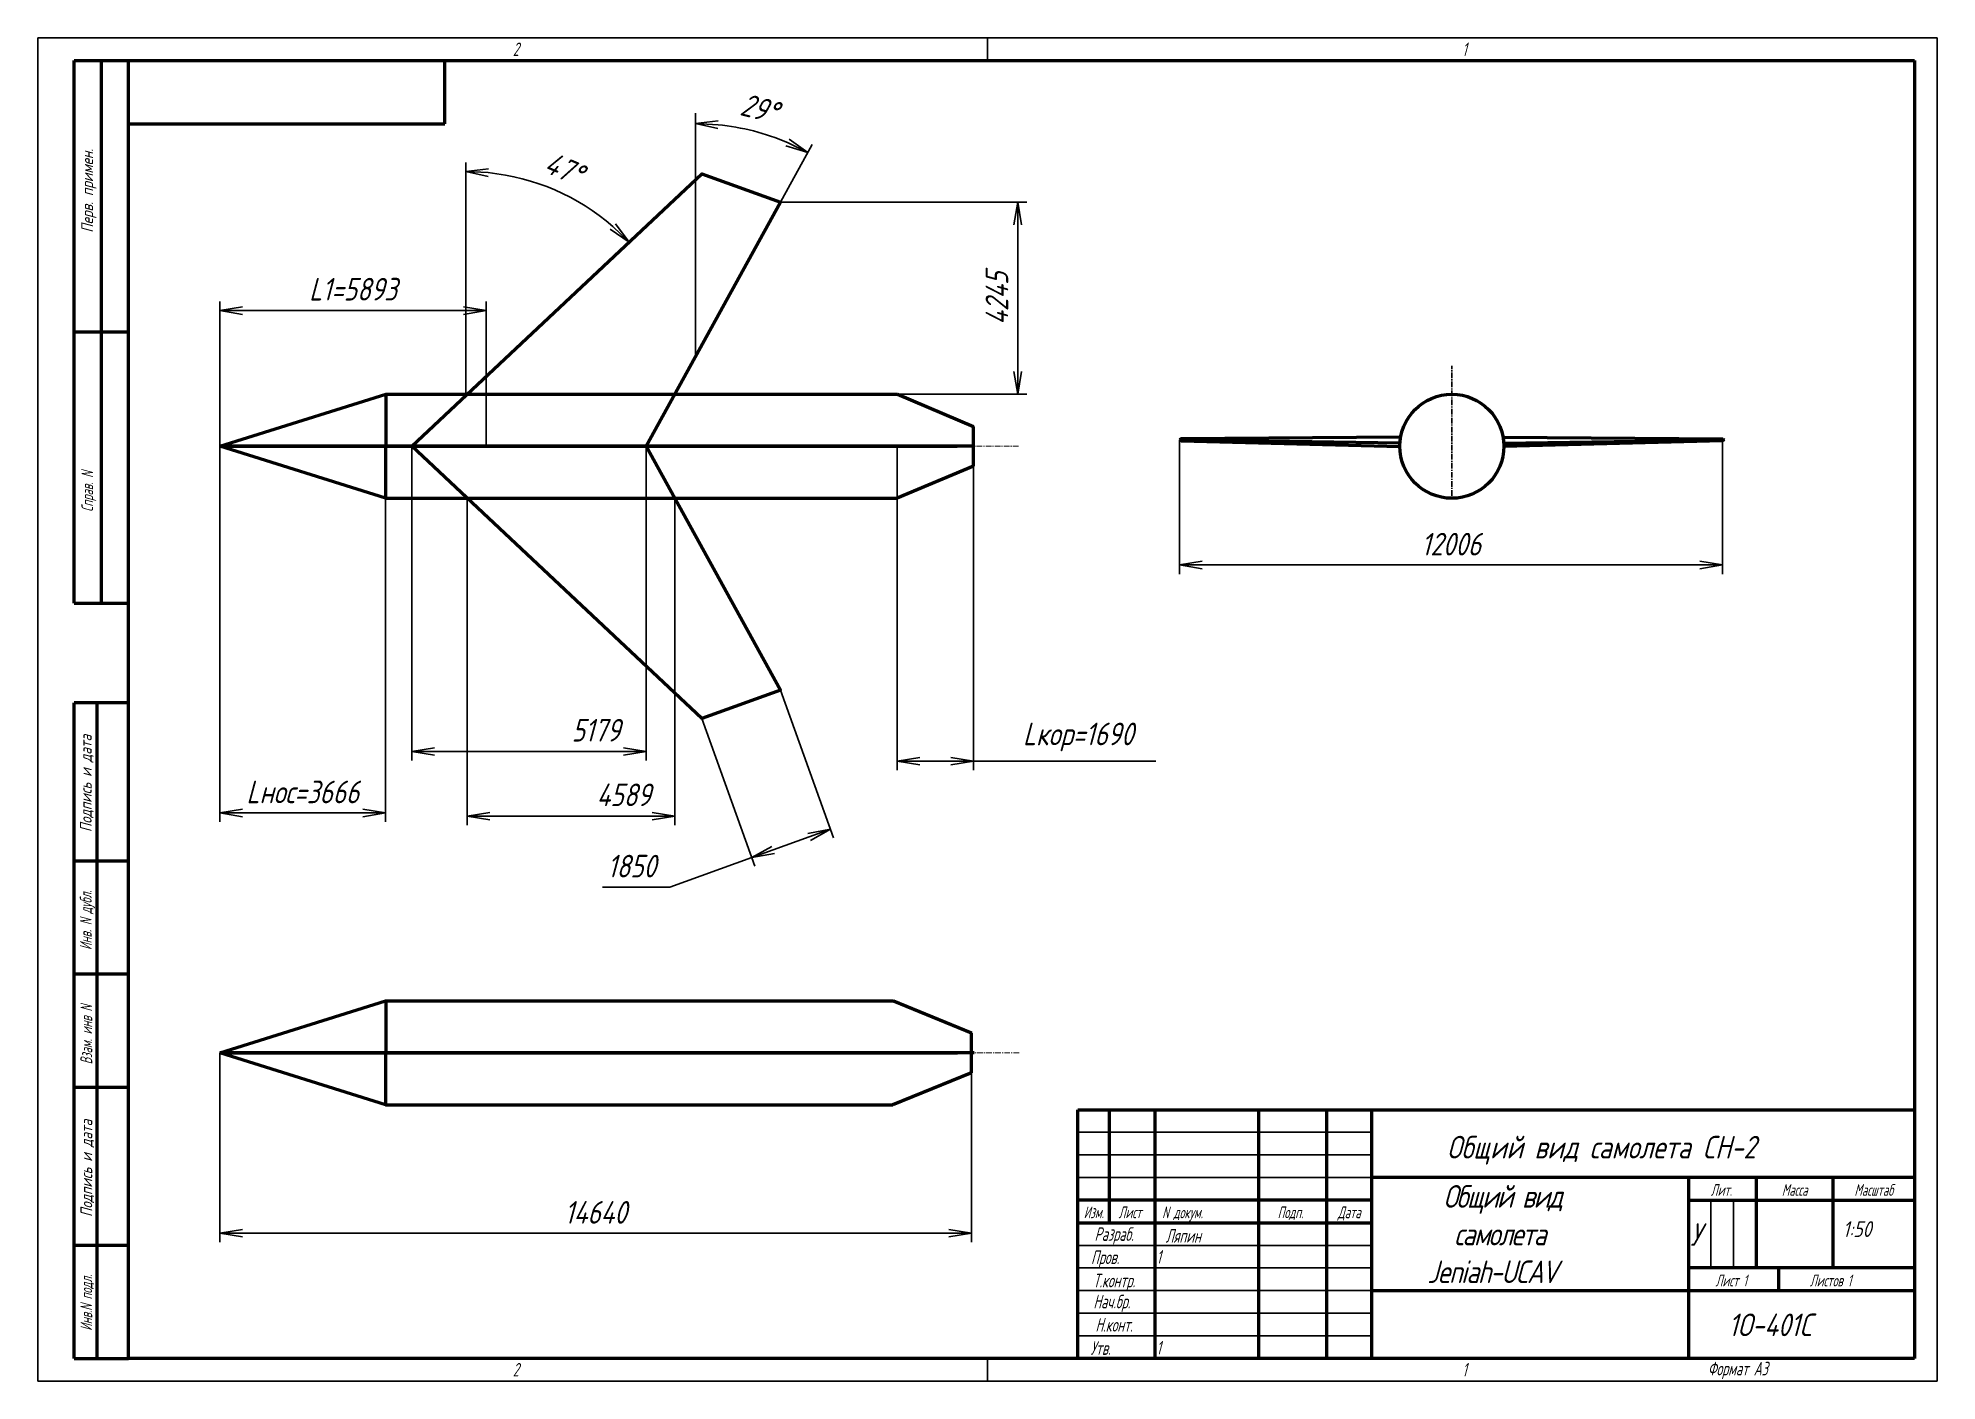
# Model space of a CAD drawing. Header units: millimetres. Extents: x -985956116104 to 1932156, y -552630487266 to 633586.
# Drawn here: x 6879.1 to 7299.1, y 32634.4 to 32931.4 of the extents above; entities that cross this region are included whole.
import ezdxf
from ezdxf.enums import TextEntityAlignment as Align

# ---------------------------------------------------------------- set-up
doc = ezdxf.new("R2010")
doc.units = ezdxf.units.MM
doc.linetypes.add('CENTER', pattern=[2, 1.25, -0.25, 0.25, -0.25])
doc.linetypes.add('DASHED', pattern=[0.75, 0.5, -0.25])
for name, color, linetype, lineweight in [('_axes (Оси)', 6, 'CENTER', 30), ('_basic (Основной)', 4, 'Continuous', 60), ('_contour (Тонкий)', 7, 'Continuous', 30), ('_invisible (Невидимый)', 1, 'DASHED', 30), ('_remote (Тонкий)', 9, 'Continuous', 30), ('_stencil (Трафарет)', 7, 'Continuous', 30), ('_text (Надписи)', 2, 'Continuous', 30), ('_НЕВИДИМЫЙ', 1, 'DASHED', 20), ('_ОСИ', 6, 'CENTER', 20)]:
    doc.layers.add(name, color=color, linetype=linetype, lineweight=lineweight)
doc.styles.add('ESKD', font='eskd.shx', dxfattribs={"oblique": 15, "height": 5})
doc.dimstyles.new('ESKD', dxfattribs={"dimtxt": 5, "dimasz": 5, "dimexe": 2, "dimexo": 0, "dimgap": 2, "dimtad": 1, "dimtoh": 1, "dimzin": 12, "dimdsep": 46, "dimtxsty": 'ESKD', "dimblk1": 'OPEN', "dimblk2": 'OPEN', "dimsah": 1, "dimcen": 5, "dimclrd": 256, "dimclre": 256, "dimclrt": 2, "dimadec": 0, "dimazin": 0, "dimtfac": 1, "dimtmove": 0, "dimatfit": 3, "dimldrblk": 'OPEN', "dimfxl": 1, "dimtolj": 1, "dimtzin": 12, "dimlwd": -1, "dimlwe": -1, "dimarcsym": 0})

msp = doc.modelspace()

# ---------------------------------------------------------------- texts
at = {"layer": '_basic (Основной)', "color": 30, "transparency": 33554687, "style": 'ESKD', "oblique": 15}
msp.add_text('Общий вид самолета CH-2', height=5, dxfattribs=at).set_placement((7190.75, 32683.648))
at = {"layer": '_contour (Тонкий)', "color": 2, "transparency": 33554687, "insert": (7174.123, 32677.758), "char_height": 5, "attachment_point": 1, "style": 'ESKD'}
msp.add_mtext_dynamic_manual_height_columns('\\pi15.82436;{\\T0.9;Общий вид\\P\\pi18.22485;самолета \\P\\pi12.27308;Jeniah-UCAV}', width=70.09073, gutter_width=12.5, heights=[25.222], dxfattribs=at)
at = {"layer": '_text (Надписи)', "transparency": 33554687, "style": 'ESKD', "oblique": 15, "width": 0.8}
for s, height, p in [('2', 3, (6984.123, 32927.434)), ('1', 3, (7194.123, 32927.434)), ('N докум.', 2.6, (7127.756, 32670.42)), ('Ляпин', 3, (7128.523, 32665.037)), ('1', 3, (7126.494, 32660.38)), ('1', 3, (7126.494, 32640.311)), ('2', 3, (6984.123, 32635.434)), ('1', 3, (7194.123, 32635.434)), ('Формат А3', 3, (7248.435, 32635.676))]:
    msp.add_text(s, height=height, dxfattribs=at).set_placement(p)
at = {"layer": '_text (Надписи)', "transparency": 33554687, "style": 'ESKD', "oblique": 15}
for s, p in [('Перв. примен.', (6891.328, 32897.629)), ('Подпись и дата', (6890.997, 32766.582)), ('Подпись и дата', (6891.13, 32681.472))]:
    msp.add_text(s, height=2.6, rotation=90, dxfattribs=at).set_placement(p, align=Align.CENTER)
at = {"layer": '_text (Надписи)', "transparency": 33554687, "style": 'ESKD', "oblique": 15, "width": 0.8}
for s, p in [('Справ. N', (6891.325, 32831.124)), ('Инв. N дубл.', (6890.991, 32736.329)), ('Взам. инв N', (6891.116, 32711.012)), ('Инв.N подл.', (6891.108, 32651.73))]:
    msp.add_text(s, height=2.6, rotation=90, dxfattribs=at).set_placement(p, align=Align.CENTER)
for s, height, p in [('Лит.', 2.6, (7251.413, 32675.391)), ('Масса', 2.6, (7267.636, 32675.391)), ('Масштаб', 2.6, (7285.134, 32675.391)), ('Изм.', 2.6, (7112.623, 32670.434)), ('Лист', 2.6, (7120.623, 32670.434)), ('Подп.', 2.6, (7156.123, 32670.434)), ('Дата', 2.6, (7169.123, 32670.434)), ('Разраб.', 3, (7117.123, 32665.434)), ('Пров.', 3, (7115.123, 32660.291)), ('Т.контр.', 3, (7117.123, 32655.148)), ('Лист 1', 2.6, (7253.61, 32655.361)), ('Листов 1', 2.6, (7275.584, 32655.361)), ('Hач.бр.', 3, (7116.623, 32650.506)), ('H.конт.', 3, (7117.123, 32645.363)), ('Утв.', 3, (7114.123, 32640.22))]:
    msp.add_text(s, height=height, dxfattribs=at).set_placement(p, align=Align.CENTER)
at = {"layer": '_text (Надписи)', "transparency": 33554687, "attachment_point": 1, "style": 'ESKD'}
for s, heights, insert, char_height in [('У', [0], (7244.551, 32669.319), 5), ('1:50', [3.5], (7278.28, 32669.777), 3.5)]:
    msp.add_mtext_dynamic_manual_height_columns(s, width=10.69599, gutter_width=25, heights=heights, dxfattribs=dict(at, insert=insert, char_height=char_height))
at = {"layer": '_text (Надписи)', "transparency": 33554687, "insert": (7244.123, 32649.351), "char_height": 5, "width": 50.53786, "attachment_point": 1, "line_spacing_factor": 0.857143, "style": 'ESKD'}
msp.add_mtext('\\pi8.87226;1О-401С', dxfattribs=at)

# ---------------------------------------------------------------- blocks, each defined once
blk = doc.blocks.new('_OPEN')
at = {"color": 0, "linetype": 'ByBlock'}
for p, q in [((-1, 0.167), (0, 0)), ((0, 0), (-1, -0.167)), ((0, 0), (-1, 0))]:
    blk.add_line(p, q, dxfattribs=at)
blk = doc.blocks.new('*D334')
at = {"layer": '_contour (Тонкий)', "transparency": 16777216}
for p, q in [((7131.62, 32842.59), (7131.62, 32812.89)), ((7251.68, 32842.35), (7251.68, 32812.89)), ((7136.62, 32814.89), (7246.68, 32814.89))]:
    blk.add_line(p, q, dxfattribs=at)
at = {"layer": 'Defpoints', "color": 0, "transparency": 16777216}
for p in [(7131.62, 32842.59), (7251.68, 32842.35), (7251.68, 32814.89)]:
    blk.add_point(p, dxfattribs=at)
at = {"layer": '_contour (Тонкий)', "transparency": 16777216, "xscale": 5, "yscale": 5, "zscale": 5, "rotation": 180}
blk.add_blockref('_OPEN', (7131.62, 32814.89), dxfattribs=at)
at = {"layer": '_contour (Тонкий)', "transparency": 16777216, "xscale": 5, "yscale": 5, "zscale": 5}
blk.add_blockref('_OPEN', (7251.68, 32814.89), dxfattribs=at)
at = {"layer": '_contour (Тонкий)', "color": 2, "transparency": 16777216, "insert": (7191.65, 32819.5), "char_height": 5, "attachment_point": 5, "style": 'ESKD'}
blk.add_mtext('\\A1;12006', dxfattribs=at)
blk = doc.blocks.new('*D335')
at = {"layer": '_contour (Тонкий)', "transparency": 16777216}
for p, q in [((6973.72, 32854.84), (6973.72, 32903.91)), ((6983.38, 32861.43), (7011.3, 32887.65))]:
    blk.add_line(p, q, dxfattribs=at)
blk.add_arc((6973.72, 32852.36), 49.55, 48.9836, 84.2163, dxfattribs=at)
at = {"layer": '_contour (Тонкий)', "transparency": 16777216, "xscale": 5, "yscale": 5, "zscale": 5}
for p, rotation in [((6973.72, 32901.91), 177.1081463606568), ((7009.85, 32886.28), 316.0917727466752)]:
    blk.add_blockref('_OPEN', p, dxfattribs=dict(at, rotation=rotation))
at = {"layer": '_contour (Тонкий)', "color": 2, "transparency": 16777216, "insert": (6995.45, 32902.58), "char_height": 5, "attachment_point": 5, "rotation": 336.6, "style": 'ESKD'}
blk.add_mtext('\\A1;47%%d', dxfattribs=at)
blk = doc.blocks.new('*D336')
at = {"layer": '_contour (Тонкий)', "transparency": 16777216}
for p, q in [((7024.54, 32863.59), (7024.54, 32914.49)), ((7029.91, 32870.76), (7050.34, 32907.86))]:
    blk.add_line(p, q, dxfattribs=at)
blk.add_arc((7024.54, 32861.02), 51.47, 66.7222, 84.4321, dxfattribs=at)
at = {"layer": '_contour (Тонкий)', "transparency": 16777216, "xscale": 5, "yscale": 5, "zscale": 5}
for p, rotation in [((7024.54, 32912.49), 177.2160725791182), ((7049.38, 32906.11), 333.9382779906798)]:
    blk.add_blockref('_OPEN', p, dxfattribs=dict(at, rotation=rotation))
at = {"layer": '_contour (Тонкий)', "color": 2, "transparency": 16777216, "insert": (7038.65, 32915.88), "char_height": 5, "attachment_point": 5, "rotation": 345.5772, "style": 'ESKD'}
blk.add_mtext('\\A1;29%%d', dxfattribs=at)
blk = doc.blocks.new('*D470')
at = {"layer": '_stencil (Трафарет)', "transparency": 16777216}
for p, q in [((6919.34, 32841.15), (6919.34, 32758.07)), ((6956, 32841.15), (6956, 32758.07)), ((6924.34, 32760.07), (6951, 32760.07))]:
    blk.add_line(p, q, dxfattribs=at)
at = {"layer": 'Defpoints', "color": 0, "transparency": 16777216}
for p in [(6919.34, 32841.15), (6956, 32841.15), (6956, 32760.07)]:
    blk.add_point(p, dxfattribs=at)
at = {"layer": '_stencil (Трафарет)', "transparency": 16777216, "xscale": 5, "yscale": 5, "zscale": 5, "rotation": 180}
blk.add_blockref('_OPEN', (6919.34, 32760.07), dxfattribs=at)
at = {"layer": '_stencil (Трафарет)', "transparency": 16777216, "xscale": 5, "yscale": 5, "zscale": 5}
blk.add_blockref('_OPEN', (6956, 32760.07), dxfattribs=at)
at = {"layer": '_stencil (Трафарет)', "color": 2, "transparency": 16777216, "insert": (6937.67, 32764.7), "char_height": 5, "attachment_point": 5, "style": 'ESKD'}
blk.add_mtext('\\A1;Lнос=3666', dxfattribs=at)
blk = doc.blocks.new('*D471')
at = {"layer": '_stencil (Трафарет)', "transparency": 16777216}
for p, q in [((6919.34, 32707.02), (6919.34, 32665.12)), ((7085.55, 32707.02), (7085.55, 32665.12)), ((6924.34, 32667.12), (7080.55, 32667.12))]:
    blk.add_line(p, q, dxfattribs=at)
at = {"layer": 'Defpoints', "color": 0, "transparency": 16777216}
for p in [(6919.34, 32707.02), (7085.55, 32707.02), (7085.55, 32667.12)]:
    blk.add_point(p, dxfattribs=at)
at = {"layer": '_stencil (Трафарет)', "transparency": 16777216, "xscale": 5, "yscale": 5, "zscale": 5, "rotation": 180}
blk.add_blockref('_OPEN', (6919.34, 32667.12), dxfattribs=at)
at = {"layer": '_stencil (Трафарет)', "transparency": 16777216, "xscale": 5, "yscale": 5, "zscale": 5}
blk.add_blockref('_OPEN', (7085.55, 32667.12), dxfattribs=at)
at = {"layer": '_stencil (Трафарет)', "color": 2, "transparency": 16777216, "insert": (7002.45, 32671.73), "char_height": 5, "attachment_point": 5, "style": 'ESKD'}
blk.add_mtext('\\A1;14640', dxfattribs=at)
blk = doc.blocks.new('*D472')
at = {"layer": '_stencil (Трафарет)', "transparency": 16777216}
for p, q in [((7043.31, 32787.23), (7055.09, 32754.56)), ((7025.91, 32780.95), (7037.69, 32748.29)), ((7041.71, 32751.87), (7049.71, 32754.75)), ((7018.83, 32743.62), (7037.01, 32750.17)), ((7004, 32743.62), (7018.83, 32743.62))]:
    blk.add_line(p, q, dxfattribs=at)
at = {"layer": 'Defpoints', "color": 0, "transparency": 16777216}
for p in [(7043.31, 32787.23), (7025.91, 32780.95), (7054.41, 32756.44)]:
    blk.add_point(p, dxfattribs=at)
at = {"layer": '_stencil (Трафарет)', "transparency": 16777216, "xscale": 5, "yscale": 5, "zscale": 5}
for p, rotation in [((7054.41, 32756.44), 19.82831923253453), ((7037.01, 32750.17), 199.8283192325345)]:
    blk.add_blockref('_OPEN', p, dxfattribs=dict(at, rotation=rotation))
at = {"layer": '_stencil (Трафарет)', "color": 2, "transparency": 16777216, "insert": (7010.42, 32748.3), "char_height": 5, "attachment_point": 5, "style": 'ESKD'}
blk.add_mtext('\\A1;1850', dxfattribs=at)
blk = doc.blocks.new('*D473')
at = {"layer": '_stencil (Трафарет)', "transparency": 16777216}
for p, q in [((6974.06, 32829.65), (6974.06, 32757.35)), ((7019.95, 32829.65), (7019.95, 32757.35)), ((6979.06, 32759.35), (7014.95, 32759.35))]:
    blk.add_line(p, q, dxfattribs=at)
at = {"layer": 'Defpoints', "color": 0, "transparency": 16777216}
for p in [(6974.06, 32829.65), (7019.95, 32829.65), (7019.95, 32759.35)]:
    blk.add_point(p, dxfattribs=at)
at = {"layer": '_stencil (Трафарет)', "transparency": 16777216, "xscale": 5, "yscale": 5, "zscale": 5, "rotation": 180}
blk.add_blockref('_OPEN', (6974.06, 32759.35), dxfattribs=at)
at = {"layer": '_stencil (Трафарет)', "transparency": 16777216, "xscale": 5, "yscale": 5, "zscale": 5}
blk.add_blockref('_OPEN', (7019.95, 32759.35), dxfattribs=at)
at = {"layer": '_stencil (Трафарет)', "color": 2, "transparency": 16777216, "insert": (7008.66, 32764.06), "char_height": 5, "attachment_point": 5, "style": 'ESKD'}
blk.add_mtext('\\A1;4589', dxfattribs=at)
blk = doc.blocks.new('*D474')
at = {"layer": '_stencil (Трафарет)', "transparency": 16777216}
for p, q in [((6961.81, 32841.15), (6961.81, 32771.65)), ((7013.6, 32841.16), (7013.6, 32771.65)), ((6966.81, 32773.65), (7008.6, 32773.65))]:
    blk.add_line(p, q, dxfattribs=at)
at = {"layer": 'Defpoints', "color": 0, "transparency": 16777216}
for p in [(6961.81, 32841.15), (7013.6, 32841.16), (7013.6, 32773.65)]:
    blk.add_point(p, dxfattribs=at)
at = {"layer": '_stencil (Трафарет)', "transparency": 16777216, "xscale": 5, "yscale": 5, "zscale": 5, "rotation": 180}
blk.add_blockref('_OPEN', (6961.81, 32773.65), dxfattribs=at)
at = {"layer": '_stencil (Трафарет)', "transparency": 16777216, "xscale": 5, "yscale": 5, "zscale": 5}
blk.add_blockref('_OPEN', (7013.6, 32773.65), dxfattribs=at)
at = {"layer": '_stencil (Трафарет)', "color": 2, "transparency": 16777216, "insert": (7002.51, 32778.35), "char_height": 5, "attachment_point": 5, "style": 'ESKD'}
blk.add_mtext('\\A1;5179', dxfattribs=at)
blk = doc.blocks.new('*D475')
at = {"layer": '_stencil (Трафарет)', "transparency": 16777216}
for p, q in [((7086.04, 32845.55), (7086.04, 32769.5)), ((7069.14, 32841.15), (7069.14, 32769.5)), ((7081.04, 32771.5), (7074.14, 32771.5)), ((7086.04, 32771.5), (7126.35, 32771.5))]:
    blk.add_line(p, q, dxfattribs=at)
at = {"layer": 'Defpoints', "color": 0, "transparency": 16777216}
for p in [(7086.04, 32845.55), (7069.14, 32841.15), (7069.14, 32771.5)]:
    blk.add_point(p, dxfattribs=at)
at = {"layer": '_stencil (Трафарет)', "transparency": 16777216, "xscale": 5, "yscale": 5, "zscale": 5, "rotation": 180}
blk.add_blockref('_OPEN', (7069.14, 32771.5), dxfattribs=at)
at = {"layer": '_stencil (Трафарет)', "transparency": 16777216, "xscale": 5, "yscale": 5, "zscale": 5}
blk.add_blockref('_OPEN', (7086.04, 32771.5), dxfattribs=at)
at = {"layer": '_stencil (Трафарет)', "color": 2, "transparency": 16777216, "insert": (7109.18, 32776.85), "char_height": 5, "attachment_point": 5, "style": 'ESKD'}
blk.add_mtext('\\A1;Lкор=1690', dxfattribs=at)
blk = doc.blocks.new('*D476')
at = {"layer": '_contour (Тонкий)', "transparency": 16777216}
for p, q in [((6919.34, 32841.15), (6919.34, 32873.15)), ((6924.34, 32871.15), (6973.26, 32871.15)), ((6978.27, 32841.15), (6978.26, 32873.15))]:
    blk.add_line(p, q, dxfattribs=at)
at = {"layer": 'Defpoints', "color": 0, "transparency": 16777216}
for p in [(6978.26, 32871.15), (6919.34, 32841.15), (6978.27, 32841.15)]:
    blk.add_point(p, dxfattribs=at)
at = {"layer": '_contour (Тонкий)', "transparency": 16777216, "xscale": 5, "yscale": 5, "zscale": 5}
for p, rotation in [((6919.34, 32871.15), 180.007452760955), ((6978.26, 32871.15), 0.00745276095497246)]:
    blk.add_blockref('_OPEN', p, dxfattribs=dict(at, rotation=rotation))
at = {"layer": '_contour (Тонкий)', "color": 2, "transparency": 16777216, "insert": (6948.8, 32875.88), "char_height": 5, "attachment_point": 5, "rotation": 0.0075, "style": 'ESKD'}
blk.add_mtext('\\A1;L1=5893', dxfattribs=at)
blk = doc.blocks.new('*D477')
at = {"layer": '_contour (Тонкий)', "transparency": 16777216}
for p, q in [((7043.31, 32895.09), (7097.81, 32895.09)), ((7095.81, 32890.09), (7095.81, 32857.65)), ((7019.93, 32852.65), (7097.81, 32852.65))]:
    blk.add_line(p, q, dxfattribs=at)
at = {"layer": 'Defpoints', "color": 0, "transparency": 16777216}
for p in [(7043.31, 32895.09), (7019.93, 32852.65), (7095.81, 32852.65)]:
    blk.add_point(p, dxfattribs=at)
at = {"layer": '_contour (Тонкий)', "transparency": 16777216, "xscale": 5, "yscale": 5, "zscale": 5}
for p, rotation in [((7095.81, 32895.09), 90), ((7095.81, 32852.65), 270)]:
    blk.add_blockref('_OPEN', p, dxfattribs=dict(at, rotation=rotation))
at = {"layer": '_contour (Тонкий)', "color": 2, "transparency": 16777216, "insert": (7091.21, 32873.87), "char_height": 5, "attachment_point": 5, "rotation": 90, "style": 'ESKD'}
blk.add_mtext('\\A1;4245', dxfattribs=at)

# ---------------------------------------------------------------- dimensions: what is measured, and where the dimension line sits
at = {"layer": '_contour (Тонкий)', "transparency": 33554687}
for base, center, p1, p2, picture, middle in [((7041.496, 32909.622), (7024.543, 32861.021), (7024.543, 32863.595), (7029.907, 32870.761), '*D336', (7038.65, 32915.875)), ((6999.392, 32894.746), (6973.722, 32852.36), (6983.379, 32861.428), (6973.722, 32854.838), '*D335', (6995.454, 32902.58))]:
    dim = msp.add_angular_dim_3p(base=base, center=center, p1=p1, p2=p2, dimstyle='ESKD', dxfattribs=at)
    dim.commit()
    dim.dimension.update_dxf_attribs({"geometry": picture, "text_midpoint": middle})
for base, p1, p2, angle, text, picture, middle in [((7095.81, 32852.645), (7043.31, 32895.094), (7019.929, 32852.645), 90, '4245', '*D477', (7091.207, 32873.87)), ((6978.264, 32871.153), (6919.34, 32841.145), (6978.268, 32841.153), 0.00745, 'L1=5893', '*D476', (6948.799, 32875.882))]:
    dim = msp.add_linear_dim(base=base, p1=p1, p2=p2, angle=angle, text=text, dimstyle='ESKD', dxfattribs=at)
    dim.commit()
    dim.dimension.update_dxf_attribs({"geometry": picture, "text_midpoint": middle})
dim = msp.add_linear_dim(base=(7251.676, 32814.895), p1=(7131.619, 32842.593), p2=(7251.676, 32842.348), text='12006', dimstyle='ESKD', dxfattribs=at)
dim.commit()
dim.dimension.update_dxf_attribs({"geometry": '*D334', "text_midpoint": (7191.647, 32819.498)})
at = {"layer": '_stencil (Трафарет)', "transparency": 33554687}
for base, p1, p2, text, picture, middle in [((7069.14, 32771.499), (7086.04, 32845.545), (7069.14, 32841.145), 'Lкор=1690', '*D475', (7109.182, 32771.499)), ((7013.604, 32773.645), (6961.812, 32841.145), (7013.604, 32841.16), '5179', '*D474', (7002.514, 32773.645)), ((7019.946, 32759.352), (6974.058, 32829.645), (7019.946, 32829.645), '4589', '*D473', (7008.659, 32759.352))]:
    dim = msp.add_linear_dim(base=base, p1=p1, p2=p2, text=text, dimstyle='ESKD', dxfattribs=at)
    dim.commit()
    dim.dimension.update_dxf_attribs({"geometry": picture, "text_midpoint": middle, "dimtype": 160})
for base, p1, p2, text, picture, middle in [((6955.998, 32760.071), (6919.34, 32841.145), (6955.998, 32841.145), 'Lнос=3666', '*D470', (6937.669, 32764.7)), ((7085.554, 32667.122), (6919.34, 32707.016), (7085.554, 32707.016), '14640', '*D471', (7002.447, 32671.725))]:
    dim = msp.add_linear_dim(base=base, p1=p1, p2=p2, text=text, dimstyle='ESKD', dxfattribs=at)
    dim.commit()
    dim.dimension.update_dxf_attribs({"geometry": picture, "text_midpoint": middle})
dim = msp.add_linear_dim(base=(7054.409, 32756.444), p1=(7025.911, 32780.952), p2=(7043.31, 32787.226), angle=19.82832, text='1850', dimstyle='ESKD', dxfattribs=at)
dim.commit()
dim.dimension.update_dxf_attribs({"geometry": '*D472', "text_midpoint": (7010.415, 32743.617), "dimtype": 160})

# ---------------------------------------------------------------- linework, layer by layer
at = {"layer": '_axes (Оси)', "transparency": 33554687}
msp.add_line((7191.827, 32830.205), (7191.827, 32858.941), dxfattribs=at)
at = {"layer": '_basic (Основной)', "transparency": 33554687}
for p, q in [((6887.123, 32926.434), (6899.123, 32926.434)), ((6887.123, 32806.434), (6887.123, 32926.434)), ((6893.123, 32926.434), (6893.123, 32806.434)), ((6899.123, 32639.434), (6899.123, 32926.434)), ((6899.123, 32926.434), (7294.123, 32926.434)), ((6969.123, 32912.434), (6969.123, 32926.434)), ((7294.123, 32926.434), (7294.123, 32639.434)), ((6899.123, 32912.434), (6969.123, 32912.434)), ((6887.123, 32866.434), (6899.123, 32866.434)), ((6919.34, 32841.145), (6956.027, 32852.645)), ((6956.027, 32852.645), (6955.968, 32829.645)), ((6956.027, 32852.645), (7069.184, 32852.645)), ((7069.184, 32852.645), (7086.04, 32845.545)), ((7086.04, 32836.745), (7086.04, 32845.545)), ((6919.34, 32841.145), (7082.399, 32841.145)), ((6919.34, 32841.145), (7070.14, 32841.145)), ((6919.34, 32841.145), (7082.399, 32841.145)), ((6919.34, 32841.145), (7070.14, 32841.145)), ((7086.04, 32841.145), (6919.34, 32841.145)), ((6919.34, 32841.145), (7082.399, 32841.145)), ((6919.34, 32841.145), (7070.14, 32841.145)), ((6919.34, 32841.145), (7082.399, 32841.145)), ((6919.34, 32841.145), (7070.14, 32841.145)), ((7086.04, 32841.145), (6919.34, 32841.145)), ((6919.34, 32841.145), (7082.399, 32841.145)), ((6919.34, 32841.145), (7070.14, 32841.145)), ((6919.34, 32841.145), (7082.399, 32841.145)), ((6919.34, 32841.145), (7070.14, 32841.145)), ((7086.04, 32841.145), (6919.34, 32841.145)), ((6919.34, 32841.145), (7082.399, 32841.145)), ((6919.34, 32841.145), (7070.14, 32841.145)), ((6919.34, 32841.145), (7082.399, 32841.145)), ((6919.34, 32841.145), (7070.14, 32841.145)), ((7086.04, 32841.145), (6919.34, 32841.145)), ((6919.34, 32841.145), (7082.399, 32841.145)), ((6919.34, 32841.145), (7070.14, 32841.145)), ((6919.34, 32841.145), (7082.399, 32841.145)), ((6919.34, 32841.145), (7070.14, 32841.145)), ((7086.04, 32841.145), (6919.34, 32841.145)), ((6919.34, 32841.145), (7082.399, 32841.145)), ((6919.34, 32841.145), (7070.14, 32841.145)), ((6919.34, 32841.145), (7082.399, 32841.145)), ((6919.34, 32841.145), (7070.14, 32841.145)), ((7086.04, 32841.145), (6919.34, 32841.145)), ((6919.34, 32841.145), (7082.399, 32841.145)), ((6919.34, 32841.145), (7070.14, 32841.145)), ((6919.34, 32841.145), (7082.399, 32841.145)), ((6919.34, 32841.145), (7070.14, 32841.145)), ((7086.04, 32841.145), (6919.34, 32841.145)), ((6919.34, 32841.145), (7082.399, 32841.145)), ((6919.34, 32841.145), (7070.14, 32841.145)), ((6919.34, 32841.145), (7082.399, 32841.145)), ((6919.34, 32841.145), (7070.14, 32841.145)), ((7086.04, 32841.145), (6919.34, 32841.145)), ((6919.34, 32841.145), (7082.399, 32841.145)), ((6919.34, 32841.145), (7070.14, 32841.145)), ((6919.34, 32841.145), (7082.399, 32841.145)), ((6919.34, 32841.145), (7070.14, 32841.145)), ((7086.04, 32841.145), (6919.34, 32841.145)), ((6919.34, 32841.145), (7082.399, 32841.145)), ((6919.34, 32841.145), (7070.14, 32841.145)), ((6919.34, 32841.145), (7082.399, 32841.145)), ((6919.34, 32841.145), (7070.14, 32841.145)), ((7086.04, 32841.145), (6919.34, 32841.145)), ((6919.34, 32841.145), (7082.399, 32841.145)), ((6919.34, 32841.145), (7070.14, 32841.145)), ((6919.34, 32841.145), (7082.399, 32841.145)), ((6919.34, 32841.145), (7070.14, 32841.145)), ((7086.04, 32841.145), (6919.34, 32841.145)), ((6919.34, 32841.145), (7082.399, 32841.145)), ((6919.34, 32841.145), (7070.14, 32841.145)), ((6919.34, 32841.145), (7082.399, 32841.145)), ((6919.34, 32841.145), (7070.14, 32841.145)), ((7086.04, 32841.145), (6919.34, 32841.145)), ((6919.34, 32841.145), (7082.399, 32841.145)), ((6919.34, 32841.145), (7070.14, 32841.145)), ((6919.34, 32841.145), (7082.399, 32841.145)), ((6919.34, 32841.145), (7070.14, 32841.145)), ((7086.04, 32841.145), (6919.34, 32841.145)), ((6919.34, 32841.145), (7082.399, 32841.145)), ((6919.34, 32841.145), (7070.14, 32841.145)), ((6919.34, 32841.145), (7082.399, 32841.145)), ((6919.34, 32841.145), (7070.14, 32841.145)), ((7086.04, 32841.145), (6919.34, 32841.145)), ((6919.34, 32841.145), (7082.399, 32841.145)), ((6919.34, 32841.145), (7070.14, 32841.145)), ((6919.34, 32841.145), (7082.399, 32841.145)), ((6919.34, 32841.145), (7070.14, 32841.145)), ((6919.34, 32841.145), (7082.399, 32841.145)), ((6919.34, 32841.145), (7070.14, 32841.145)), ((6919.34, 32841.145), (7082.399, 32841.145)), ((6955.998, 32829.645), (6919.34, 32841.145)), ((7131.907, 32842.782), (7131.619, 32842.593)), ((7131.619, 32842.593), (7131.978, 32842.348)), ((7180.346, 32841.815), (7131.619, 32842.593)), ((7180.498, 32843.122), (7131.907, 32842.782)), ((7131.978, 32842.348), (7180.327, 32841.062)), ((7203.156, 32843.122), (7251.747, 32842.782)), ((7203.307, 32841.815), (7252.035, 32842.593)), ((7251.676, 32842.348), (7203.327, 32841.062)), ((7252.035, 32842.593), (7251.676, 32842.348)), ((7251.747, 32842.782), (7252.035, 32842.593)), ((7086.04, 32836.745), (7069.14, 32829.645)), ((6955.998, 32829.645), (7069.14, 32829.645)), ((6887.123, 32806.434), (6899.123, 32806.434)), ((6899.123, 32784.434), (6887.123, 32784.434)), ((6887.123, 32639.434), (6887.123, 32784.434)), ((6892.123, 32784.434), (6892.123, 32639.434)), ((6887.123, 32749.434), (6899.123, 32749.434)), ((6899.123, 32724.434), (6887.123, 32724.434)), ((6919.34, 32707.016), (6955.998, 32718.516)), ((6956.027, 32718.516), (6955.968, 32695.516)), ((6955.998, 32718.516), (7068.342, 32718.516)), ((7068.342, 32718.516), (7085.554, 32711.416)), ((7085.554, 32702.616), (7085.554, 32711.416)), ((6955.998, 32695.516), (6919.34, 32707.016)), ((6919.463, 32707.016), (7082.522, 32707.016)), ((6919.463, 32707.016), (7070.263, 32707.016)), ((6919.463, 32707.016), (7082.522, 32707.016)), ((6919.463, 32707.016), (7070.263, 32707.016)), ((7086.163, 32707.016), (6919.463, 32707.016)), ((6919.463, 32707.016), (7082.522, 32707.016)), ((6919.463, 32707.016), (7070.263, 32707.016)), ((6919.463, 32707.016), (7082.522, 32707.016)), ((6919.463, 32707.016), (7070.263, 32707.016)), ((7086.163, 32707.016), (6919.463, 32707.016)), ((6919.463, 32707.016), (7082.522, 32707.016)), ((6919.463, 32707.016), (7070.263, 32707.016)), ((6919.463, 32707.016), (7082.522, 32707.016)), ((6919.463, 32707.016), (7070.263, 32707.016)), ((7086.163, 32707.016), (6919.463, 32707.016)), ((6919.463, 32707.016), (7082.522, 32707.016)), ((6919.463, 32707.016), (7070.263, 32707.016)), ((6919.463, 32707.016), (7082.522, 32707.016)), ((6919.463, 32707.016), (7070.263, 32707.016)), ((7086.163, 32707.016), (6919.463, 32707.016)), ((6919.463, 32707.016), (7082.522, 32707.016)), ((6919.463, 32707.016), (7070.263, 32707.016)), ((6919.463, 32707.016), (7082.522, 32707.016)), ((6919.463, 32707.016), (7070.263, 32707.016)), ((7086.163, 32707.016), (6919.463, 32707.016)), ((6919.463, 32707.016), (7082.522, 32707.016)), ((6919.463, 32707.016), (7070.263, 32707.016)), ((6919.463, 32707.016), (7082.522, 32707.016)), ((6919.463, 32707.016), (7070.263, 32707.016)), ((7086.163, 32707.016), (6919.463, 32707.016)), ((6919.463, 32707.016), (7082.522, 32707.016)), ((6919.463, 32707.016), (7070.263, 32707.016)), ((6919.463, 32707.016), (7082.522, 32707.016)), ((6919.463, 32707.016), (7070.263, 32707.016)), ((7086.163, 32707.016), (6919.463, 32707.016)), ((6919.463, 32707.016), (7082.522, 32707.016)), ((6919.463, 32707.016), (7070.263, 32707.016)), ((6919.463, 32707.016), (7082.522, 32707.016)), ((6919.463, 32707.016), (7070.263, 32707.016)), ((7086.163, 32707.016), (6919.463, 32707.016)), ((6919.463, 32707.016), (7082.522, 32707.016)), ((6919.463, 32707.016), (7070.263, 32707.016)), ((6919.463, 32707.016), (7082.522, 32707.016)), ((6919.463, 32707.016), (7070.263, 32707.016)), ((7086.163, 32707.016), (6919.463, 32707.016)), ((6919.463, 32707.016), (7082.522, 32707.016)), ((6919.463, 32707.016), (7070.263, 32707.016)), ((6919.463, 32707.016), (7082.522, 32707.016)), ((6919.463, 32707.016), (7070.263, 32707.016)), ((7086.163, 32707.016), (6919.463, 32707.016)), ((6919.463, 32707.016), (7082.522, 32707.016)), ((6919.463, 32707.016), (7070.263, 32707.016)), ((6919.463, 32707.016), (7082.522, 32707.016)), ((6919.463, 32707.016), (7070.263, 32707.016)), ((7086.163, 32707.016), (6919.463, 32707.016)), ((6919.463, 32707.016), (7082.522, 32707.016)), ((6919.463, 32707.016), (7070.263, 32707.016)), ((6919.463, 32707.016), (7082.522, 32707.016)), ((6919.463, 32707.016), (7070.263, 32707.016)), ((7086.163, 32707.016), (6919.463, 32707.016)), ((6919.463, 32707.016), (7082.522, 32707.016)), ((6919.463, 32707.016), (7070.263, 32707.016)), ((6919.463, 32707.016), (7082.522, 32707.016)), ((6919.463, 32707.016), (7070.263, 32707.016)), ((7086.163, 32707.016), (6919.463, 32707.016)), ((6919.463, 32707.016), (7082.522, 32707.016)), ((6919.463, 32707.016), (7070.263, 32707.016)), ((6919.463, 32707.016), (7082.522, 32707.016)), ((6919.463, 32707.016), (7070.263, 32707.016)), ((7086.163, 32707.016), (6919.463, 32707.016)), ((6919.463, 32707.016), (7082.522, 32707.016)), ((6919.463, 32707.016), (7070.263, 32707.016)), ((6919.463, 32707.016), (7082.522, 32707.016)), ((6919.463, 32707.016), (7070.263, 32707.016)), ((6919.463, 32707.016), (7082.522, 32707.016)), ((6919.463, 32707.016), (7070.263, 32707.016)), ((6919.463, 32707.016), (7082.522, 32707.016)), ((7085.554, 32702.616), (7068.196, 32695.516)), ((6887.123, 32699.434), (6899.123, 32699.434)), ((6955.998, 32695.516), (7068.196, 32695.516)), ((7174.123, 32639.434), (7174.123, 32694.434)), ((6899.123, 32664.434), (6887.123, 32664.434)), ((6887.123, 32639.434), (6899.123, 32639.434)), ((7294.123, 32639.434), (6899.123, 32639.434))]:
    msp.add_line(p, q, dxfattribs=at)
at = {"layer": '_basic (Основной)', "linetype": 'Continuous', "transparency": 33554687}
for p, q in [((7109.123, 32694.434), (7294.123, 32694.434)), ((7109.123, 32639.434), (7109.123, 32694.434)), ((7116.123, 32669.434), (7116.123, 32694.434)), ((7126.123, 32694.434), (7126.123, 32639.434)), ((7149.123, 32639.434), (7149.123, 32694.434)), ((7164.123, 32694.434), (7164.123, 32639.434)), ((7294.123, 32679.434), (7174.123, 32679.434)), ((7244.123, 32679.434), (7244.123, 32639.434)), ((7259.123, 32679.434), (7259.123, 32659.434)), ((7276.123, 32659.434), (7276.123, 32679.434)), ((7174.123, 32674.434), (7109.123, 32674.434)), ((7244.123, 32674.434), (7294.123, 32674.434)), ((7109.123, 32669.434), (7174.123, 32669.434)), ((7294.123, 32659.434), (7244.123, 32659.434)), ((7264.123, 32654.434), (7264.123, 32659.434)), ((7174.123, 32654.434), (7294.123, 32654.434))]:
    msp.add_line(p, q, dxfattribs=at)
at = {"layer": '_basic (Основной)', "transparency": 33554687}
msp.add_lwpolyline([(6961.796, 32841.16), (7025.911, 32901.368), (7043.31, 32895.094), (7013.604, 32841.16), (7043.31, 32787.226), (7025.911, 32780.952), (6961.796, 32841.16)], dxfattribs=at)
msp.add_circle((7191.827, 32841.145), 11.5, dxfattribs=at)
at = {"layer": '_contour (Тонкий)', "transparency": 33554687}
for p, q in [((6879.123, 32634.434), (6879.123, 32931.434)), ((6879.123, 32931.434), (7299.123, 32931.434)), ((7089.123, 32926.434), (7089.123, 32931.434)), ((7299.123, 32931.434), (7299.123, 32634.434)), ((7024.543, 32861.021), (7024.543, 32914.829)), ((6973.722, 32852.36), (6973.722, 32900.252)), ((7089.123, 32634.434), (7089.123, 32639.434)), ((7299.123, 32634.434), (6879.123, 32634.434))]:
    msp.add_line(p, q, dxfattribs=at)
at = {"layer": '_invisible (Невидимый)', "color": 4, "transparency": 33554687}
for p, q in [((7025.911, 32901.368), (6961.796, 32841.16)), ((7043.31, 32895.094), (7025.911, 32901.368)), ((7013.604, 32841.16), (7043.31, 32895.094)), ((7025.911, 32780.952), (6961.796, 32841.16)), ((7013.604, 32841.16), (7043.31, 32787.226)), ((7043.31, 32787.226), (7025.911, 32780.952))]:
    msp.add_line(p, q, dxfattribs=at)
at = {"layer": '_remote (Тонкий)', "linetype": 'Continuous', "transparency": 33554687}
for p, q in [((7109.123, 32689.434), (7174.123, 32689.434)), ((7174.123, 32684.434), (7109.123, 32684.434)), ((7109.123, 32679.434), (7174.123, 32679.434)), ((7174.123, 32664.434), (7109.123, 32664.434)), ((7109.123, 32659.434), (7174.123, 32659.434)), ((7174.123, 32654.434), (7109.123, 32654.434)), ((7109.123, 32649.434), (7174.123, 32649.434)), ((7174.123, 32644.434), (7109.123, 32644.434))]:
    msp.add_line(p, q, dxfattribs=at)
at = {"layer": '_remote (Тонкий)', "transparency": 33554687}
for p, q in [((7249.123, 32659.434), (7249.123, 32674.434)), ((7254.123, 32674.434), (7254.123, 32659.434))]:
    msp.add_line(p, q, dxfattribs=at)
at = {"layer": '_НЕВИДИМЫЙ', "transparency": 33554687}
for p, q in [((6961.796, 32841.16), (6994.74, 32841.145)), ((6994.74, 32841.145), (6978.268, 32841.153))]:
    msp.add_line(p, q, dxfattribs=at)
at = {"layer": '_ОСИ', "transparency": 33554687}
for p, q in [((6919.34, 32841.145), (7070.14, 32841.145)), ((7095.975, 32841.145), (6919.34, 32841.145)), ((7096.097, 32707.016), (6919.34, 32707.016)), ((6919.463, 32707.016), (7070.263, 32707.016))]:
    msp.add_line(p, q, dxfattribs=at)

msp.set_redraw_order([(e.dxf.handle, doc.entitydb.next_handle()) for e in msp.query("TEXT MTEXT ATTDEF DIMENSION ARC_DIMENSION")])  # texts and dimensions are drawn at this point

doc.saveas('drawing.dxf')
